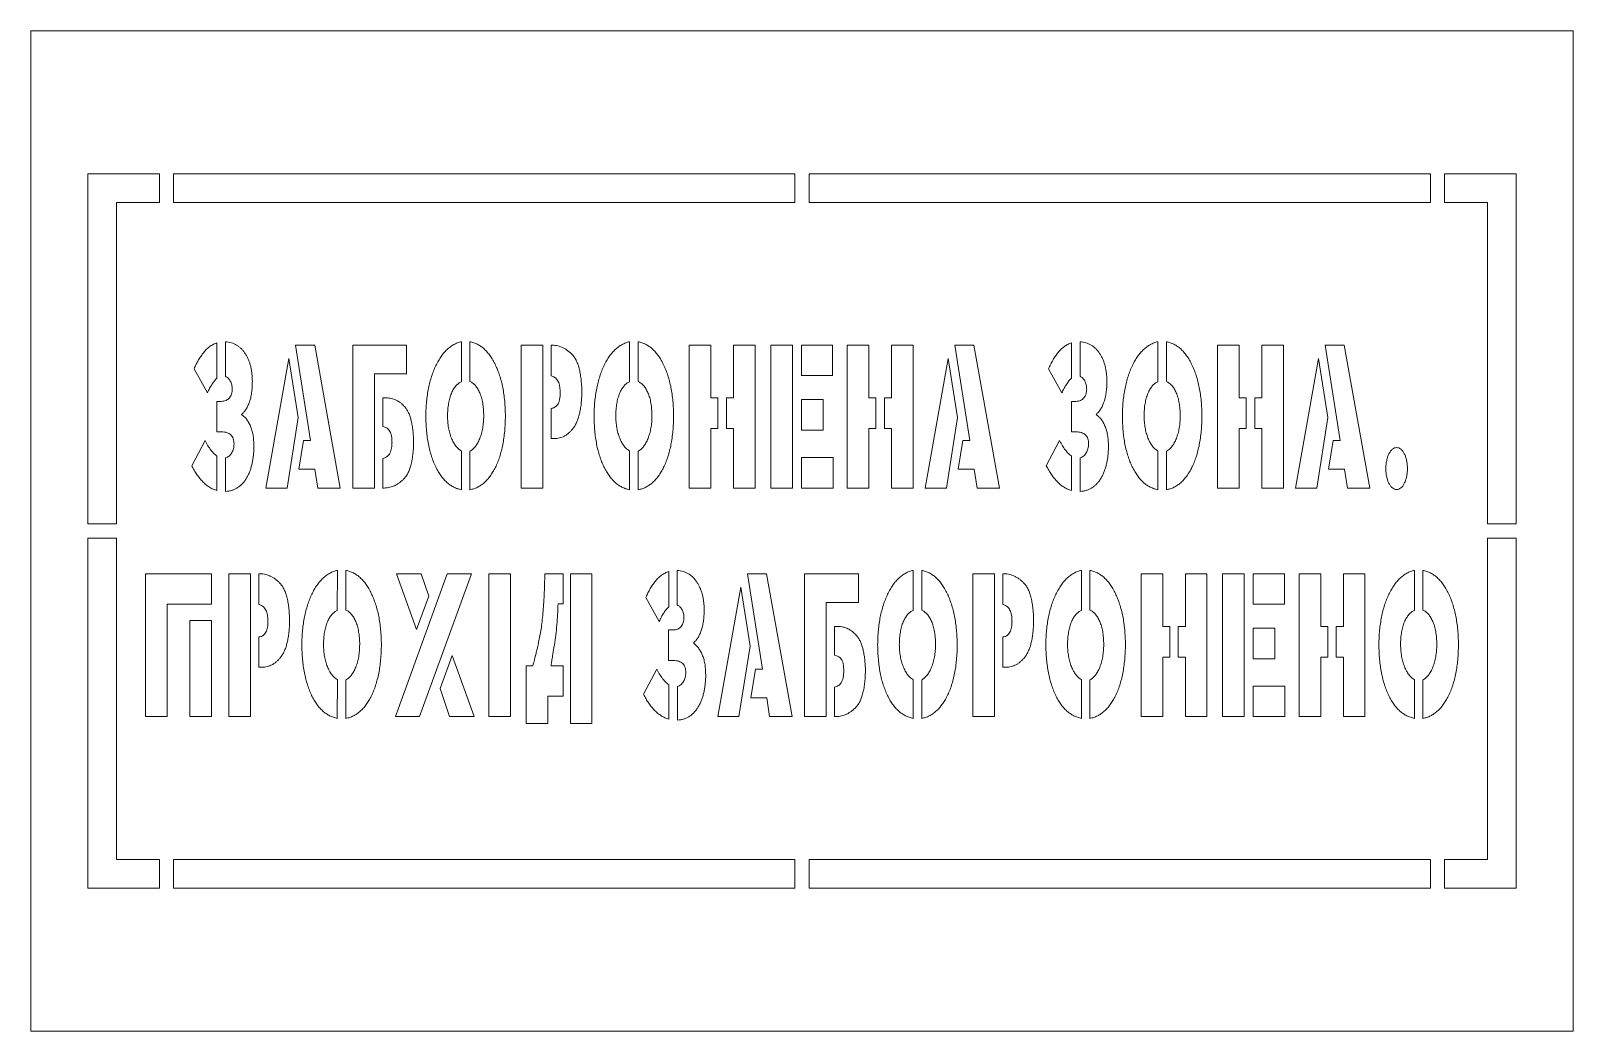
# Model space of a CAD drawing. Header units: millimetres. Extents: x -20 to 520, y -50 to 300.
import ezdxf

# ---------------------------------------------------------------- set-up
doc = ezdxf.new("R2010")
doc.units = ezdxf.units.MM

msp = doc.modelspace()

# ---------------------------------------------------------------- linework, layer by layer
at = {"color": 7, "linetype": 'Continuous', "lineweight": 15}
for p, q in [((-20, -50), (-20, 300)), ((-20, 300), (520, 300)), ((520, -50), (520, 300)), ((0, 250), (0, 127.5)), ((0, 250), (25, 250)), ((25, 250), (25, 240)), ((30, 250), (247.5, 250)), ((30, 250), (30, 240)), ((247.5, 250), (247.5, 240)), ((252.5, 250), (470, 250)), ((252.5, 250), (252.5, 240)), ((470, 250), (470, 240)), ((475, 250), (500, 250)), ((475, 250), (475, 240)), ((500, 250), (500, 127.5)), ((10, 240), (10, 127.5)), ((10, 240), (25, 240)), ((30, 240), (247.5, 240)), ((252.5, 240), (470, 240)), ((475, 240), (490, 240)), ((490, 240), (490, 127.5)), ((45.17, 178.46), (45.17, 190.84)), ((48.15, 191.22), (48.15, 179.12)), ((79.4, 190.04), (72.72, 190.04)), ((72.72, 190.04), (77.96, 156.65)), ((88.33, 140.04), (79.4, 190.04)), ((111.55, 190.04), (92.75, 190.04)), ((92.75, 190.04), (92.75, 140.04)), ((111.55, 179.98), (111.55, 190.04)), ((130.73, 177.23), (130.73, 191.23)), ((133.74, 191.22), (133.74, 177.3)), ((159.21, 190.04), (151.64, 190.04)), ((151.64, 190.04), (151.64, 140.04)), ((159.21, 140.04), (159.21, 190.04)), ((162.14, 190.03), (162.14, 179.25)), ((189.62, 177.23), (189.63, 191.23)), ((192.63, 191.22), (192.63, 177.3)), ((218.11, 190.04), (210.53, 190.04)), ((210.53, 190.04), (210.53, 140.04)), ((218.11, 171.56), (218.11, 190.04)), ((233.6, 190.04), (226.04, 190.04)), ((226.04, 190.04), (226.04, 171.56)), ((233.6, 140.04), (233.6, 190.04)), ((246.66, 190.04), (239.09, 190.04)), ((239.09, 190.04), (239.09, 140.04)), ((246.66, 140.04), (246.66, 190.04)), ((260.71, 190.04), (249.82, 190.04)), ((249.82, 190.04), (249.82, 179.38)), ((260.71, 179.38), (260.71, 190.04)), ((273.43, 190.04), (265.85, 190.04)), ((265.85, 190.04), (265.85, 140.04)), ((273.43, 171.56), (273.43, 190.04)), ((288.92, 190.04), (281.36, 190.04)), ((281.36, 190.04), (281.36, 171.56)), ((288.92, 140.04), (288.92, 190.04)), ((310.22, 190.04), (303.54, 190.04)), ((303.54, 190.04), (308.78, 156.65)), ((319.15, 140.04), (310.22, 190.04)), ((344.36, 178.46), (344.37, 190.84)), ((347.34, 191.22), (347.34, 179.12)), ((374.6, 177.23), (374.61, 191.23)), ((377.61, 191.22), (377.61, 177.3)), ((403.09, 190.04), (395.51, 190.04)), ((395.51, 190.04), (395.51, 140.04)), ((403.09, 171.56), (403.09, 190.04)), ((418.58, 190.04), (411.02, 190.04)), ((411.02, 190.04), (411.02, 171.56)), ((418.58, 140.04), (418.58, 190.04)), ((439.88, 190.04), (433.2, 190.04)), ((433.2, 190.04), (438.43, 156.65)), ((448.81, 140.04), (439.88, 190.04)), ((70.37, 185.33), (62.31, 140.04)), ((73.65, 164.69), (70.37, 185.33)), ((301.19, 185.33), (293.13, 140.04)), ((304.47, 164.69), (301.19, 185.33)), ((430.85, 185.33), (422.79, 140.04)), ((434.13, 164.69), (430.85, 185.33)), ((37.14, 181.75), (41.8, 173.33)), ((100.31, 179.98), (111.55, 179.98)), ((100.31, 140.04), (100.31, 179.98)), ((249.82, 179.38), (260.71, 179.38)), ((336.33, 181.75), (340.99, 173.33)), ((165.34, 173.42), (165.34, 173.43)), ((46.69, 170.36), (45.11, 170.37)), ((45.11, 170.37), (45.11, 159.71)), ((104.34, 171.55), (103.24, 171.55)), ((103.24, 171.55), (103.24, 161.51)), ((162.14, 167.92), (162.14, 157.37)), ((220.56, 171.56), (218.11, 171.56)), ((220.56, 160.9), (220.56, 171.56)), ((226.04, 171.56), (223.56, 171.56)), ((223.56, 171.56), (223.56, 160.9)), ((257.4, 170.96), (249.82, 170.96)), ((249.82, 170.96), (249.82, 160.31)), ((257.4, 160.31), (257.4, 170.96)), ((275.88, 171.56), (273.43, 171.56)), ((275.88, 160.9), (275.88, 171.56)), ((281.36, 171.56), (278.88, 171.56)), ((278.88, 171.56), (278.88, 160.9)), ((345.89, 170.36), (344.31, 170.37)), ((344.31, 170.37), (344.31, 159.71)), ((405.54, 171.56), (403.09, 171.56)), ((405.54, 160.9), (405.54, 171.56)), ((411.02, 171.56), (408.54, 171.56)), ((408.54, 171.56), (408.54, 160.9)), ((69.75, 140.04), (73.65, 164.69)), ((138.57, 165.23), (138.58, 165.24)), ((197.47, 165.23), (197.48, 165.24)), ((300.57, 140.04), (304.47, 164.69)), ((382.44, 165.23), (382.45, 165.24)), ((430.23, 140.04), (434.13, 164.69)), ((41, 156.62), (36.32, 147.86)), ((45.11, 159.71), (46.73, 159.71)), ((75.51, 156.65), (73.86, 146.59)), ((77.96, 156.65), (75.51, 156.65)), ((162.14, 157.37), (163.24, 157.37)), ((218.11, 140.04), (218.11, 160.9)), ((218.11, 160.9), (220.56, 160.9)), ((223.56, 160.9), (226.04, 160.9)), ((226.04, 160.9), (226.04, 140.04)), ((249.82, 160.31), (257.4, 160.31)), ((273.43, 140.04), (273.43, 160.9)), ((273.43, 160.9), (275.88, 160.9)), ((278.88, 160.9), (281.36, 160.9)), ((281.36, 160.9), (281.36, 140.04)), ((306.33, 156.65), (304.68, 146.59)), ((308.78, 156.65), (306.33, 156.65)), ((340.2, 156.62), (335.51, 147.86)), ((344.31, 159.71), (345.93, 159.71)), ((403.09, 140.04), (403.09, 160.9)), ((403.09, 160.9), (405.54, 160.9)), ((408.54, 160.9), (411.02, 160.9)), ((411.02, 160.9), (411.02, 140.04)), ((435.99, 156.65), (434.33, 146.59)), ((438.43, 156.65), (435.99, 156.65)), ((45.17, 139.16), (45.17, 151.21)), ((106.44, 156.11), (106.45, 156.12)), ((130.73, 139.43), (130.73, 153.05)), ((133.74, 152.92), (133.74, 139.44)), ((189.62, 139.43), (189.63, 153.05)), ((192.63, 152.92), (192.63, 139.44)), ((344.36, 139.16), (344.37, 151.21)), ((374.6, 139.43), (374.61, 153.05)), ((377.61, 152.92), (377.61, 139.44)), ((48.2, 150.56), (48.21, 138.84)), ((73.86, 146.59), (79.47, 146.59)), ((79.47, 146.59), (80.47, 140.04)), ((103.24, 150.41), (103.24, 140.04)), ((260.91, 150.69), (249.82, 150.69)), ((249.82, 150.69), (249.82, 140.04)), ((260.91, 140.04), (260.91, 150.69)), ((304.68, 146.59), (310.29, 146.59)), ((310.29, 146.59), (311.29, 140.04)), ((347.4, 150.56), (347.4, 138.84)), ((434.33, 146.59), (439.95, 146.59)), ((439.95, 146.59), (440.95, 140.04)), ((62.31, 140.04), (69.75, 140.04)), ((80.47, 140.04), (88.33, 140.04)), ((92.75, 140.04), (100.31, 140.04)), ((151.64, 140.04), (159.21, 140.04)), ((210.53, 140.04), (218.11, 140.04)), ((226.04, 140.04), (233.6, 140.04)), ((239.09, 140.04), (246.66, 140.04)), ((249.82, 140.04), (260.91, 140.04)), ((265.85, 140.04), (273.43, 140.04)), ((281.36, 140.04), (288.92, 140.04)), ((293.13, 140.04), (300.57, 140.04)), ((311.29, 140.04), (319.15, 140.04)), ((395.51, 140.04), (403.09, 140.04)), ((411.02, 140.04), (418.58, 140.04)), ((422.79, 140.04), (430.23, 140.04)), ((440.95, 140.04), (448.81, 140.04)), ((458.21, 139.5), (458.21, 139.5)), ((0, 127.5), (10, 127.5)), ((500, 127.5), (490, 127.5)), ((0, 122.5), (10, 122.5)), ((0, 122.5), (0, 0)), ((10, 122.5), (10, 10)), ((490, 122.5), (490, 10)), ((500, 122.5), (490, 122.5)), ((500, 122.5), (500, 0)), ((20.17, 110.04), (20.17, 60.04)), ((43.26, 110.04), (20.17, 110.04)), ((43.26, 99.38), (43.26, 110.04)), ((56.88, 110.04), (49.32, 110.04)), ((49.32, 110.04), (49.32, 60.04)), ((56.88, 60.04), (56.88, 110.04)), ((59.82, 110.03), (59.82, 99.25)), ((87.3, 97.23), (87.31, 111.23)), ((90.31, 111.22), (90.31, 97.3)), ((125.71, 110.04), (107.65, 60.04)), ((116.65, 110.04), (108.03, 110.04)), ((108.03, 110.04), (115.06, 90.53)), ((116.13, 60.04), (134.23, 110.04)), ((119.3, 102.16), (116.65, 110.04)), ((134.23, 110.04), (125.71, 110.04)), ((147.94, 110.04), (140.32, 110.04)), ((140.32, 110.04), (140.32, 60.04)), ((147.94, 60.04), (147.94, 110.04)), ((166.33, 110.04), (159.96, 110.04)), ((166.33, 99.52), (166.33, 110.04)), ((176.46, 110.04), (168.9, 110.04)), ((168.9, 110.04), (168.9, 57.65)), ((176.46, 57.65), (176.46, 110.04)), ((203.35, 98.46), (203.36, 110.84)), ((206.33, 111.22), (206.33, 99.12)), ((237.59, 110.04), (230.9, 110.04)), ((230.9, 110.04), (236.14, 76.65)), ((246.51, 60.04), (237.59, 110.04)), ((269.73, 110.04), (250.93, 110.04)), ((250.93, 110.04), (250.93, 60.04)), ((269.73, 99.98), (269.73, 110.04)), ((288.91, 97.23), (288.92, 111.23)), ((291.92, 111.22), (291.92, 97.3)), ((317.39, 110.04), (309.82, 110.04)), ((309.82, 110.04), (309.82, 60.04)), ((317.39, 60.04), (317.39, 110.04)), ((320.32, 110.03), (320.32, 99.25)), ((347.81, 97.23), (347.81, 111.23)), ((350.81, 111.22), (350.81, 97.3)), ((376.29, 110.04), (368.71, 110.04)), ((368.71, 110.04), (368.71, 60.04)), ((376.29, 91.56), (376.29, 110.04)), ((391.78, 110.04), (384.22, 110.04)), ((384.22, 110.04), (384.22, 91.56)), ((391.78, 60.04), (391.78, 110.04)), ((404.84, 110.04), (397.28, 110.04)), ((397.28, 110.04), (397.28, 60.04)), ((404.84, 60.04), (404.84, 110.04)), ((418.89, 110.04), (408, 110.04)), ((408, 110.04), (408, 99.38)), ((418.89, 99.38), (418.89, 110.04)), ((431.62, 110.04), (424.03, 110.04)), ((424.03, 110.04), (424.03, 60.04)), ((431.62, 91.56), (431.62, 110.04)), ((447.11, 110.04), (439.54, 110.04)), ((439.54, 110.04), (439.54, 91.56)), ((447.11, 60.04), (447.11, 110.04)), ((464.41, 97.23), (464.42, 111.23)), ((467.42, 111.22), (467.42, 97.3)), ((228.56, 105.33), (220.49, 60.04)), ((231.83, 84.69), (228.56, 105.33)), ((27.73, 60.04), (27.73, 99.38)), ((27.73, 99.38), (43.26, 99.38)), ((115.06, 90.53), (119.3, 102.16)), ((164.6, 99.52), (166.33, 99.52)), ((195.32, 101.75), (199.98, 93.33)), ((258.49, 99.98), (269.73, 99.98)), ((258.49, 60.04), (258.49, 99.98)), ((408, 99.38), (418.89, 99.38)), ((35.64, 93.7), (35.64, 60.04)), ((43.26, 93.7), (35.64, 93.7)), ((43.26, 60.04), (43.26, 93.7)), ((63.01, 93.42), (63.02, 93.43)), ((323.52, 93.42), (323.53, 93.43)), ((59.82, 87.92), (59.82, 77.37)), ((204.88, 90.36), (203.3, 90.37)), ((203.3, 90.37), (203.3, 79.71)), ((262.52, 91.55), (261.43, 91.55)), ((261.43, 91.55), (261.43, 81.51)), ((320.32, 87.92), (320.32, 77.37)), ((378.74, 91.56), (376.29, 91.56)), ((378.74, 80.9), (378.74, 91.56)), ((384.22, 91.56), (381.74, 91.56)), ((381.74, 91.56), (381.74, 80.9)), ((415.58, 90.96), (408, 90.96)), ((408, 90.96), (408, 80.31)), ((415.58, 80.31), (415.58, 90.96)), ((434.06, 91.56), (431.62, 91.56)), ((434.06, 80.9), (434.06, 91.56)), ((439.54, 91.56), (437.06, 91.56)), ((437.06, 91.56), (437.06, 80.9)), ((95.14, 85.23), (95.15, 85.24)), ((127.47, 81.42), (123.3, 69.92)), ((135.16, 60.04), (127.47, 81.42)), ((227.94, 60.04), (231.83, 84.69)), ((296.75, 85.23), (296.76, 85.24)), ((355.65, 85.23), (355.66, 85.24)), ((472.25, 85.23), (472.26, 85.24)), ((59.82, 77.37), (60.92, 77.37)), ((155.65, 77.85), (153.4, 77.85)), ((153.4, 77.85), (153.4, 57.65)), ((166.33, 77.85), (162.12, 77.85)), ((166.33, 67.19), (166.33, 77.85)), ((199.18, 76.62), (194.5, 67.86)), ((203.3, 79.71), (204.92, 79.71)), ((233.69, 76.65), (232.04, 66.59)), ((236.14, 76.65), (233.69, 76.65)), ((264.62, 76.11), (264.63, 76.12)), ((320.32, 77.37), (321.42, 77.37)), ((376.29, 60.04), (376.29, 80.9)), ((376.29, 80.9), (378.74, 80.9)), ((381.74, 80.9), (384.22, 80.9)), ((384.22, 80.9), (384.22, 60.04)), ((408, 80.31), (415.58, 80.31)), ((431.62, 60.04), (431.62, 80.9)), ((431.62, 80.9), (434.06, 80.9)), ((437.06, 80.9), (439.54, 80.9)), ((439.54, 80.9), (439.54, 60.04)), ((87.3, 59.43), (87.31, 73.05)), ((90.31, 72.92), (90.31, 59.44)), ((203.35, 59.16), (203.36, 71.21)), ((206.38, 70.56), (206.39, 58.84)), ((261.43, 70.41), (261.43, 60.04)), ((288.91, 59.43), (288.92, 73.05)), ((291.92, 72.92), (291.92, 59.44)), ((347.81, 59.43), (347.81, 73.05)), ((350.81, 72.92), (350.81, 59.44)), ((419.1, 70.69), (408, 70.69)), ((408, 70.69), (408, 60.04)), ((419.1, 60.04), (419.1, 70.69)), ((464.41, 59.43), (464.42, 73.05)), ((467.42, 72.92), (467.42, 59.44)), ((123.3, 69.92), (126.58, 60.04)), ((160.96, 57.65), (160.96, 67.19)), ((160.96, 67.19), (166.33, 67.19)), ((232.04, 66.59), (237.66, 66.59)), ((237.66, 66.59), (238.66, 60.04)), ((20.17, 60.04), (27.73, 60.04)), ((35.64, 60.04), (43.26, 60.04)), ((49.32, 60.04), (56.88, 60.04)), ((107.65, 60.04), (116.13, 60.04)), ((126.58, 60.04), (135.16, 60.04)), ((140.32, 60.04), (147.94, 60.04)), ((220.49, 60.04), (227.94, 60.04)), ((238.66, 60.04), (246.51, 60.04)), ((250.93, 60.04), (258.49, 60.04)), ((309.82, 60.04), (317.39, 60.04)), ((368.71, 60.04), (376.29, 60.04)), ((384.22, 60.04), (391.78, 60.04)), ((397.28, 60.04), (404.84, 60.04)), ((408, 60.04), (419.1, 60.04)), ((424.03, 60.04), (431.62, 60.04)), ((439.54, 60.04), (447.11, 60.04)), ((153.4, 57.65), (160.96, 57.65)), ((168.9, 57.65), (176.46, 57.65)), ((10, 10), (25, 10)), ((25, 0), (25, 10)), ((30, 10), (247.5, 10)), ((30, 0), (30, 10)), ((247.5, 0), (247.5, 10)), ((252.5, 10), (470, 10)), ((252.5, 0), (252.5, 10)), ((470, 0), (470, 10)), ((475, 10), (490, 10)), ((475, 0), (475, 10)), ((0, 0), (25, 0)), ((30, 0), (247.5, 0)), ((252.5, 0), (470, 0)), ((475, 0), (500, 0)), ((-20, -50), (520, -50))]:
    msp.add_line(p, q, dxfattribs=at)
for points, knots in [([(45.17, 190.84), (44.73, 190.67), (43.84, 190.33), (42.62, 189.57), (41.49, 188.63), (40.49, 187.49), (39.56, 186.22), (38.69, 184.83), (37.86, 183.34), (37.38, 182.29), (37.14, 181.75)], [0, 0, 0, 0, 0.113747, 0.227146, 0.343589, 0.464989, 0.590827, 0.722155, 0.858276, 1, 1, 1, 1]), ([(57.55, 177.41), (57.55, 177.9), (57.53, 178.86), (57.39, 180.26), (57.19, 181.58), (56.91, 182.84), (56.56, 184.03), (56.12, 185.14), (55.61, 186.18), (55.02, 187.15), (54.38, 188.03), (53.67, 188.82), (52.88, 189.48), (52.05, 190.05), (51.16, 190.51), (50.21, 190.86), (49.2, 191.11), (48.5, 191.18), (48.15, 191.22)], [0, 0, 0, 0, 0.079642, 0.155543, 0.227938, 0.297612, 0.363916, 0.428846, 0.491258, 0.552518, 0.61197, 0.668669, 0.723697, 0.778058, 0.831912, 0.886104, 0.94207, 1, 1, 1, 1]), ([(130.73, 191.23), (130.28, 191.1), (129.37, 190.85), (128.07, 190.25), (126.84, 189.47), (125.68, 188.52), (124.6, 187.37), (123.59, 186.04), (122.64, 184.53), (121.76, 182.86), (120.98, 181.03), (120.27, 179.1), (119.69, 177.05), (119.19, 174.9), (118.82, 172.63), (118.54, 170.26), (118.35, 167.78), (118.32, 166.09), (118.3, 165.23)], [0, 0, 0, 0, 0.046186, 0.092075, 0.138569, 0.187139, 0.238062, 0.292213, 0.349866, 0.411433, 0.476058, 0.542943, 0.611876, 0.683568, 0.758114, 0.835482, 0.916173, 1, 1, 1, 1]), ([(146.16, 165.23), (146.14, 166.12), (146.1, 167.86), (145.92, 170.41), (145.63, 172.83), (145.26, 175.14), (144.76, 177.33), (144.17, 179.39), (143.47, 181.33), (142.68, 183.14), (141.8, 184.8), (140.85, 186.28), (139.84, 187.58), (138.75, 188.69), (137.6, 189.62), (136.37, 190.35), (135.09, 190.91), (134.19, 191.12), (133.74, 191.22)], [0, 0, 0, 0, 0.086297, 0.16883, 0.248098, 0.32361, 0.39597, 0.46536, 0.532044, 0.596319, 0.657169, 0.713887, 0.76716, 0.817064, 0.864494, 0.910216, 0.955084, 1, 1, 1, 1]), ([(172.93, 173.68), (172.9, 174.47), (172.85, 175.99), (172.65, 178.15), (172.37, 180.12), (171.99, 181.88), (171.5, 183.43), (170.92, 184.78), (170.25, 185.93), (169.45, 186.86), (168.6, 187.63), (167.74, 188.3), (166.86, 188.85), (165.96, 189.32), (165.03, 189.65), (164.09, 189.9), (163.12, 190.03), (162.47, 190.03), (162.14, 190.03)], [0, 0, 0, 0, 0.107175, 0.205796, 0.295282, 0.376488, 0.449947, 0.515651, 0.575585, 0.630317, 0.681928, 0.730917, 0.777702, 0.823514, 0.867526, 0.911491, 0.955729, 1, 1, 1, 1]), ([(189.63, 191.23), (189.17, 191.1), (188.26, 190.85), (186.97, 190.25), (185.74, 189.47), (184.58, 188.52), (183.5, 187.37), (182.48, 186.04), (181.54, 184.53), (180.65, 182.86), (179.87, 181.03), (179.17, 179.1), (178.59, 177.05), (178.09, 174.9), (177.72, 172.63), (177.44, 170.26), (177.25, 167.78), (177.21, 166.09), (177.2, 165.23)], [0, 0, 0, 0, 0.0461864, 0.0920753, 0.1385693, 0.1871386, 0.2380624, 0.2922127, 0.3498659, 0.4114334, 0.476058, 0.5429427, 0.6118761, 0.6835684, 0.758114, 0.8354823, 0.9161735, 1, 1, 1, 1]), ([(205.06, 165.23), (205.04, 166.12), (204.99, 167.86), (204.82, 170.41), (204.53, 172.83), (204.16, 175.14), (203.66, 177.33), (203.07, 179.39), (202.37, 181.33), (201.57, 183.14), (200.7, 184.8), (199.74, 186.28), (198.73, 187.58), (197.65, 188.69), (196.49, 189.62), (195.27, 190.35), (193.99, 190.91), (193.08, 191.12), (192.63, 191.22)], [0, 0, 0, 0, 0.086297, 0.16883, 0.248098, 0.32361, 0.39597, 0.46536, 0.532044, 0.596319, 0.657169, 0.713887, 0.76716, 0.817064, 0.864494, 0.910216, 0.955084, 1, 1, 1, 1]), ([(344.37, 190.84), (343.93, 190.67), (343.04, 190.33), (341.82, 189.57), (340.69, 188.63), (339.68, 187.49), (338.75, 186.22), (337.88, 184.83), (337.05, 183.34), (336.58, 182.29), (336.33, 181.75)], [0, 0, 0, 0, 0.113747, 0.227146, 0.343589, 0.464989, 0.590827, 0.722155, 0.858276, 1, 1, 1, 1]), ([(356.75, 177.41), (356.74, 177.9), (356.72, 178.86), (356.59, 180.26), (356.38, 181.58), (356.11, 182.84), (355.75, 184.03), (355.32, 185.14), (354.8, 186.18), (354.22, 187.15), (353.57, 188.03), (352.86, 188.82), (352.08, 189.48), (351.25, 190.05), (350.36, 190.51), (349.4, 190.86), (348.4, 191.11), (347.7, 191.18), (347.34, 191.22)], [0, 0, 0, 0, 0.079642, 0.155543, 0.227938, 0.297612, 0.363916, 0.428846, 0.491258, 0.552518, 0.61197, 0.668669, 0.723697, 0.778058, 0.831912, 0.886104, 0.94207, 1, 1, 1, 1]), ([(374.61, 191.23), (374.15, 191.1), (373.24, 190.85), (371.94, 190.25), (370.72, 189.47), (369.56, 188.52), (368.48, 187.37), (367.46, 186.04), (366.51, 184.53), (365.63, 182.86), (364.85, 181.03), (364.15, 179.1), (363.57, 177.05), (363.07, 174.9), (362.69, 172.63), (362.42, 170.26), (362.22, 167.78), (362.19, 166.09), (362.18, 165.23)], [0, 0, 0, 0, 0.0461864, 0.0920753, 0.1385693, 0.1871386, 0.2380624, 0.2922127, 0.3498659, 0.4114334, 0.476058, 0.5429427, 0.6118761, 0.6835684, 0.758114, 0.8354823, 0.9161735, 1, 1, 1, 1]), ([(390.04, 165.23), (390.01, 166.12), (389.97, 167.86), (389.8, 170.41), (389.51, 172.83), (389.13, 175.14), (388.64, 177.33), (388.04, 179.39), (387.35, 181.33), (386.55, 183.14), (385.67, 184.8), (384.72, 186.28), (383.71, 187.58), (382.62, 188.69), (381.47, 189.62), (380.25, 190.35), (378.96, 190.91), (378.06, 191.12), (377.61, 191.22)], [0, 0, 0, 0, 0.0862973, 0.1688304, 0.2480985, 0.3236104, 0.3959698, 0.4653597, 0.5320437, 0.596319, 0.6571691, 0.7138872, 0.7671602, 0.8170639, 0.8644941, 0.9102165, 0.9550844, 1, 1, 1, 1]), ([(41.8, 173.33), (42.05, 173.86), (42.54, 174.89), (43.37, 176.27), (44.21, 177.48), (44.86, 178.14), (45.17, 178.46)], [0, 0, 0, 0, 0.287974, 0.549838, 0.786452, 1, 1, 1, 1]), ([(48.15, 179.12), (48.32, 179.03), (48.65, 178.85), (49.1, 178.46), (49.51, 178), (49.85, 177.44), (50.13, 176.82), (50.33, 176.13), (50.45, 175.4), (50.47, 174.9), (50.48, 174.64)], [0, 0, 0, 0, 0.1071563, 0.2165324, 0.3306524, 0.4540487, 0.5825541, 0.7160192, 0.8544433, 1, 1, 1, 1]), ([(162.14, 179.25), (162.36, 179.2), (162.81, 179.09), (163.42, 178.77), (163.97, 178.3), (164.45, 177.69), (164.85, 176.9), (165.13, 175.92), (165.3, 174.74), (165.32, 173.88), (165.34, 173.42)], [0, 0, 0, 0, 0.094293, 0.186667, 0.28407, 0.389053, 0.507242, 0.646459, 0.809926, 1, 1, 1, 1]), ([(340.99, 173.33), (341.25, 173.86), (341.73, 174.89), (342.57, 176.27), (343.41, 177.48), (344.05, 178.14), (344.36, 178.46)], [0, 0, 0, 0, 0.287974, 0.549838, 0.786452, 1, 1, 1, 1]), ([(347.34, 179.12), (347.51, 179.03), (347.85, 178.85), (348.3, 178.46), (348.71, 178), (349.04, 177.44), (349.32, 176.82), (349.53, 176.13), (349.65, 175.4), (349.67, 174.9), (349.68, 174.64)], [0, 0, 0, 0, 0.107156, 0.216532, 0.330652, 0.454049, 0.582554, 0.716019, 0.854443, 1, 1, 1, 1]), ([(50.48, 174.64), (50.48, 174.34), (50.46, 173.77), (50.27, 172.96), (49.97, 172.22), (49.55, 171.57), (49, 171.04), (48.33, 170.66), (47.55, 170.41), (46.99, 170.37), (46.69, 170.36)], [0, 0, 0, 0, 0.137553, 0.266551, 0.387046, 0.506085, 0.622588, 0.739092, 0.863399, 1, 1, 1, 1]), ([(53.78, 165.76), (54.07, 166.04), (54.65, 166.61), (55.4, 167.63), (56.02, 168.82), (56.58, 170.16), (57.02, 171.69), (57.33, 173.42), (57.51, 175.34), (57.54, 176.7), (57.55, 177.41)], [0, 0, 0, 0, 0.094665, 0.194062, 0.299949, 0.414352, 0.539099, 0.67748, 0.831279, 1, 1, 1, 1]), ([(125.89, 165.23), (125.91, 166), (125.95, 167.48), (126.22, 169.58), (126.62, 171.46), (127.11, 172.89), (127.58, 173.9), (127.94, 174.58), (128.35, 175.18), (128.76, 175.74), (129.22, 176.21), (129.69, 176.62), (130.18, 176.97), (130.55, 177.15), (130.73, 177.23)], [0, 0, 0, 0, 0.1703976, 0.3253505, 0.4674047, 0.5967857, 0.6572874, 0.7134936, 0.7669897, 0.8179232, 0.865499, 0.9117339, 0.9561018, 1, 1, 1, 1]), ([(133.74, 177.3), (133.91, 177.22), (134.26, 177.05), (134.75, 176.73), (135.21, 176.34), (135.65, 175.88), (136.07, 175.34), (136.47, 174.74), (136.84, 174.07), (137.19, 173.33), (137.5, 172.53), (137.78, 171.67), (138.01, 170.74), (138.21, 169.75), (138.37, 168.71), (138.47, 167.6), (138.55, 166.44), (138.56, 165.64), (138.57, 165.23)], [0, 0, 0, 0, 0.0418443, 0.0842385, 0.1287961, 0.1751262, 0.2246807, 0.2772932, 0.3334957, 0.3930215, 0.4561241, 0.5228035, 0.5931395, 0.6662061, 0.7435056, 0.8251182, 0.9105875, 1, 1, 1, 1]), ([(165.34, 173.43), (165.33, 172.96), (165.3, 172.09), (165.13, 170.91), (164.86, 169.95), (164.45, 169.21), (163.94, 168.68), (163.41, 168.27), (162.79, 168), (162.36, 167.95), (162.14, 167.92)], [0, 0, 0, 0, 0.198716, 0.366621, 0.505834, 0.620896, 0.721593, 0.814888, 0.906417, 1, 1, 1, 1]), ([(163.24, 157.37), (163.55, 157.37), (164.17, 157.37), (165.08, 157.53), (165.96, 157.8), (166.82, 158.2), (167.64, 158.72), (168.43, 159.35), (169.19, 160.11), (169.93, 160.98), (170.61, 162.01), (171.21, 163.19), (171.7, 164.54), (172.12, 166.05), (172.45, 167.73), (172.7, 169.57), (172.86, 171.57), (172.91, 172.96), (172.93, 173.68)], [0, 0, 0, 0, 0.043951, 0.087276, 0.130628, 0.174797, 0.22053, 0.268501, 0.318673, 0.372785, 0.430355, 0.492635, 0.560411, 0.634507, 0.714971, 0.8026, 0.897681, 1, 1, 1, 1]), ([(184.79, 165.23), (184.81, 166), (184.85, 167.48), (185.11, 169.58), (185.52, 171.46), (186.01, 172.89), (186.48, 173.9), (186.84, 174.58), (187.25, 175.18), (187.66, 175.74), (188.11, 176.21), (188.59, 176.62), (189.08, 176.97), (189.44, 177.15), (189.62, 177.23)], [0, 0, 0, 0, 0.1703976, 0.3253505, 0.4674047, 0.5967857, 0.6572874, 0.7134936, 0.7669897, 0.8179232, 0.865499, 0.9117339, 0.9561018, 1, 1, 1, 1]), ([(192.63, 177.3), (192.81, 177.22), (193.15, 177.05), (193.64, 176.73), (194.11, 176.34), (194.55, 175.88), (194.97, 175.34), (195.37, 174.74), (195.74, 174.07), (196.08, 173.33), (196.4, 172.53), (196.68, 171.67), (196.91, 170.74), (197.1, 169.75), (197.26, 168.71), (197.37, 167.6), (197.45, 166.44), (197.46, 165.64), (197.47, 165.23)], [0, 0, 0, 0, 0.041844, 0.084239, 0.128796, 0.175126, 0.224681, 0.277293, 0.333496, 0.393022, 0.456124, 0.522804, 0.593139, 0.666206, 0.743506, 0.825118, 0.910588, 1, 1, 1, 1]), ([(349.68, 174.64), (349.67, 174.34), (349.66, 173.77), (349.46, 172.96), (349.16, 172.22), (348.75, 171.57), (348.2, 171.04), (347.52, 170.66), (346.74, 170.41), (346.18, 170.37), (345.89, 170.36)], [0, 0, 0, 0, 0.137553, 0.266551, 0.387046, 0.506085, 0.622588, 0.739092, 0.863399, 1, 1, 1, 1]), ([(352.98, 165.76), (353.26, 166.04), (353.84, 166.61), (354.59, 167.63), (355.22, 168.82), (355.78, 170.16), (356.21, 171.69), (356.52, 173.42), (356.7, 175.34), (356.73, 176.7), (356.75, 177.41)], [0, 0, 0, 0, 0.094665, 0.194062, 0.299949, 0.414352, 0.539099, 0.67748, 0.831279, 1, 1, 1, 1]), ([(369.77, 165.23), (369.79, 166), (369.83, 167.48), (370.09, 169.58), (370.5, 171.46), (370.99, 172.89), (371.46, 173.9), (371.82, 174.58), (372.23, 175.18), (372.63, 175.74), (373.09, 176.21), (373.56, 176.62), (374.06, 176.97), (374.42, 177.15), (374.6, 177.23)], [0, 0, 0, 0, 0.1703976, 0.3253505, 0.4674047, 0.5967857, 0.6572874, 0.7134936, 0.7669897, 0.8179232, 0.865499, 0.9117339, 0.9561018, 1, 1, 1, 1]), ([(377.61, 177.3), (377.78, 177.22), (378.13, 177.05), (378.62, 176.73), (379.09, 176.34), (379.53, 175.88), (379.94, 175.34), (380.35, 174.74), (380.72, 174.07), (381.06, 173.33), (381.38, 172.53), (381.66, 171.67), (381.89, 170.74), (382.08, 169.75), (382.24, 168.71), (382.35, 167.6), (382.43, 166.44), (382.44, 165.64), (382.44, 165.23)], [0, 0, 0, 0, 0.041844, 0.084239, 0.128796, 0.175126, 0.224681, 0.277293, 0.333496, 0.393022, 0.456124, 0.522804, 0.593139, 0.666206, 0.743506, 0.825118, 0.910588, 1, 1, 1, 1]), ([(114.03, 156.05), (114.01, 156.76), (113.97, 158.13), (113.8, 160.09), (113.55, 161.88), (113.22, 163.5), (112.81, 164.96), (112.31, 166.24), (111.71, 167.36), (111.04, 168.31), (110.29, 169.09), (109.54, 169.8), (108.74, 170.36), (107.92, 170.84), (107.06, 171.18), (106.18, 171.43), (105.27, 171.55), (104.65, 171.55), (104.34, 171.55)], [0, 0, 0, 0, 0.1039933, 0.1996342, 0.2876151, 0.3682431, 0.4414814, 0.5083027, 0.5696153, 0.6255302, 0.678187, 0.7279714, 0.7754462, 0.8213733, 0.865949, 0.9102049, 0.954614, 1, 1, 1, 1]), ([(58.1, 154.68), (58.08, 155.37), (58.04, 156.69), (57.83, 158.57), (57.45, 160.23), (56.94, 161.7), (56.3, 162.96), (55.57, 164.08), (54.74, 165.02), (54.1, 165.52), (53.78, 165.76)], [0, 0, 0, 0, 0.168335, 0.320239, 0.457984, 0.582012, 0.696002, 0.80267, 0.90306, 1, 1, 1, 1]), ([(118.3, 165.23), (118.32, 164.35), (118.35, 162.62), (118.53, 160.09), (118.79, 157.68), (119.18, 155.4), (119.66, 153.23), (120.25, 151.2), (120.92, 149.27), (121.71, 147.49), (122.58, 145.85), (123.52, 144.39), (124.54, 143.1), (125.63, 142), (126.8, 141.07), (128.03, 140.33), (129.35, 139.77), (130.27, 139.54), (130.73, 139.43)], [0, 0, 0, 0, 0.086074, 0.16868, 0.247336, 0.322593, 0.394623, 0.463371, 0.529583, 0.593196, 0.653646, 0.709948, 0.762987, 0.813331, 0.861213, 0.907819, 0.953846, 1, 1, 1, 1]), ([(130.73, 153.05), (130.55, 153.15), (130.19, 153.35), (129.7, 153.76), (129.22, 154.22), (128.78, 154.75), (128.35, 155.34), (127.97, 156.02), (127.59, 156.75), (127.13, 157.83), (126.63, 159.29), (126.22, 161.16), (125.96, 163.15), (125.91, 164.53), (125.89, 165.23)], [0, 0, 0, 0, 0.04526, 0.091407, 0.140145, 0.190035, 0.243819, 0.300701, 0.360519, 0.424407, 0.558417, 0.69831, 0.844913, 1, 1, 1, 1]), ([(138.58, 165.24), (138.55, 164.51), (138.5, 163.1), (138.24, 161.06), (137.82, 159.15), (137.33, 157.68), (136.86, 156.59), (136.49, 155.85), (136.09, 155.19), (135.67, 154.59), (135.23, 154.06), (134.75, 153.62), (134.26, 153.23), (133.91, 153.02), (133.74, 152.92)], [0, 0, 0, 0, 0.158076, 0.307327, 0.448037, 0.582072, 0.645362, 0.705222, 0.761335, 0.814224, 0.863646, 0.910991, 0.956289, 1, 1, 1, 1]), ([(133.74, 139.44), (134.19, 139.54), (135.1, 139.73), (136.39, 140.28), (137.62, 141), (138.77, 141.9), (139.86, 142.98), (140.88, 144.25), (141.82, 145.7), (142.71, 147.32), (143.49, 149.1), (144.19, 151.02), (144.77, 153.07), (145.27, 155.25), (145.65, 157.56), (145.92, 160), (146.11, 162.57), (146.14, 164.33), (146.16, 165.23)], [0, 0, 0, 0, 0.045199, 0.090393, 0.135974, 0.183441, 0.232883, 0.285403, 0.341568, 0.401575, 0.464855, 0.531213, 0.600191, 0.672814, 0.748602, 0.828425, 0.912186, 1, 1, 1, 1]), ([(177.2, 165.23), (177.22, 164.35), (177.25, 162.62), (177.43, 160.09), (177.69, 157.68), (178.08, 155.4), (178.55, 153.23), (179.15, 151.2), (179.82, 149.27), (180.61, 147.49), (181.48, 145.85), (182.42, 144.39), (183.44, 143.1), (184.53, 142), (185.69, 141.07), (186.93, 140.33), (188.24, 139.77), (189.16, 139.54), (189.62, 139.43)], [0, 0, 0, 0, 0.086074, 0.16868, 0.247336, 0.322593, 0.394623, 0.463371, 0.529583, 0.593196, 0.653646, 0.709948, 0.762987, 0.813331, 0.861213, 0.907819, 0.953846, 1, 1, 1, 1]), ([(189.63, 153.05), (189.45, 153.15), (189.09, 153.35), (188.59, 153.76), (188.12, 154.22), (187.68, 154.75), (187.25, 155.34), (186.87, 156.02), (186.49, 156.75), (186.03, 157.83), (185.53, 159.29), (185.12, 161.16), (184.85, 163.15), (184.81, 164.53), (184.79, 165.23)], [0, 0, 0, 0, 0.04526, 0.091407, 0.140145, 0.190035, 0.243819, 0.300701, 0.360519, 0.424407, 0.558417, 0.69831, 0.844913, 1, 1, 1, 1]), ([(197.48, 165.24), (197.45, 164.51), (197.4, 163.1), (197.14, 161.06), (196.71, 159.15), (196.22, 157.68), (195.76, 156.59), (195.39, 155.85), (194.98, 155.19), (194.57, 154.59), (194.13, 154.06), (193.65, 153.62), (193.16, 153.23), (192.81, 153.02), (192.63, 152.92)], [0, 0, 0, 0, 0.158076, 0.307327, 0.448037, 0.582072, 0.645362, 0.705222, 0.761335, 0.814224, 0.863646, 0.910991, 0.956289, 1, 1, 1, 1]), ([(192.63, 139.44), (193.09, 139.54), (194, 139.73), (195.29, 140.28), (196.51, 141), (197.67, 141.9), (198.76, 142.98), (199.77, 144.25), (200.72, 145.7), (201.6, 147.32), (202.39, 149.1), (203.09, 151.02), (203.67, 153.07), (204.16, 155.25), (204.54, 157.56), (204.82, 160), (205.01, 162.57), (205.04, 164.33), (205.06, 165.23)], [0, 0, 0, 0, 0.045199, 0.090393, 0.135974, 0.183441, 0.232883, 0.285403, 0.341568, 0.401575, 0.464855, 0.531213, 0.600191, 0.672814, 0.748602, 0.828425, 0.912186, 1, 1, 1, 1]), ([(357.3, 154.68), (357.28, 155.37), (357.24, 156.69), (357.02, 158.57), (356.64, 160.23), (356.13, 161.7), (355.49, 162.96), (354.77, 164.08), (353.93, 165.02), (353.29, 165.52), (352.98, 165.76)], [0, 0, 0, 0, 0.168335, 0.320239, 0.457984, 0.582012, 0.696002, 0.80267, 0.90306, 1, 1, 1, 1]), ([(362.18, 165.23), (362.19, 164.35), (362.23, 162.62), (362.41, 160.09), (362.67, 157.68), (363.05, 155.4), (363.53, 153.23), (364.13, 151.2), (364.79, 149.27), (365.59, 147.49), (366.45, 145.85), (367.4, 144.39), (368.41, 143.1), (369.5, 142), (370.67, 141.07), (371.91, 140.33), (373.22, 139.77), (374.14, 139.54), (374.6, 139.43)], [0, 0, 0, 0, 0.086074, 0.16868, 0.247336, 0.322593, 0.394623, 0.463371, 0.529583, 0.593196, 0.653646, 0.709948, 0.762987, 0.813331, 0.861213, 0.907819, 0.953846, 1, 1, 1, 1]), ([(374.61, 153.05), (374.43, 153.15), (374.07, 153.35), (373.57, 153.76), (373.1, 154.22), (372.66, 154.75), (372.22, 155.34), (371.84, 156.02), (371.46, 156.75), (371.01, 157.83), (370.51, 159.29), (370.1, 161.16), (369.83, 163.15), (369.79, 164.53), (369.77, 165.23)], [0, 0, 0, 0, 0.04526, 0.091407, 0.140145, 0.190035, 0.243819, 0.300701, 0.360519, 0.424407, 0.558417, 0.69831, 0.844913, 1, 1, 1, 1]), ([(382.45, 165.24), (382.43, 164.51), (382.38, 163.1), (382.12, 161.06), (381.69, 159.15), (381.2, 157.68), (380.74, 156.59), (380.37, 155.85), (379.96, 155.19), (379.55, 154.59), (379.11, 154.06), (378.63, 153.62), (378.14, 153.23), (377.78, 153.02), (377.61, 152.92)], [0, 0, 0, 0, 0.158076, 0.307327, 0.448037, 0.582072, 0.645362, 0.705222, 0.761335, 0.814224, 0.863646, 0.910991, 0.956289, 1, 1, 1, 1]), ([(377.61, 139.44), (378.06, 139.54), (378.97, 139.73), (380.26, 140.28), (381.49, 141), (382.65, 141.9), (383.73, 142.98), (384.75, 144.25), (385.7, 145.7), (386.58, 147.32), (387.37, 149.1), (388.07, 151.02), (388.65, 153.07), (389.14, 155.25), (389.52, 157.56), (389.79, 160), (389.99, 162.57), (390.02, 164.33), (390.04, 165.23)], [0, 0, 0, 0, 0.045199, 0.090393, 0.135974, 0.183441, 0.232883, 0.285403, 0.341568, 0.401575, 0.464855, 0.531213, 0.600191, 0.672814, 0.748602, 0.828425, 0.912186, 1, 1, 1, 1]), ([(45.17, 151.21), (44.99, 151.34), (44.6, 151.62), (44.07, 152.13), (43.54, 152.7), (43.01, 153.34), (42.5, 154.06), (41.98, 154.84), (41.48, 155.7), (41.16, 156.3), (41, 156.62)], [0, 0, 0, 0, 0.0997101, 0.2067874, 0.3195939, 0.4386217, 0.5672692, 0.7029347, 0.8470761, 1, 1, 1, 1]), ([(46.73, 159.71), (47.08, 159.69), (47.73, 159.66), (48.64, 159.45), (49.42, 159.13), (50.06, 158.64), (50.56, 158.03), (50.9, 157.28), (51.11, 156.41), (51.13, 155.78), (51.14, 155.45)], [0, 0, 0, 0, 0.147663, 0.278733, 0.397914, 0.508106, 0.617848, 0.732739, 0.858626, 1, 1, 1, 1]), ([(103.24, 161.51), (103.46, 161.47), (103.9, 161.4), (104.5, 161.13), (105.05, 160.73), (105.55, 160.2), (105.96, 159.48), (106.23, 158.54), (106.4, 157.4), (106.43, 156.56), (106.44, 156.11)], [0, 0, 0, 0, 0.095885, 0.189662, 0.283917, 0.386504, 0.501396, 0.639376, 0.805124, 1, 1, 1, 1]), ([(344.37, 151.21), (344.18, 151.34), (343.8, 151.62), (343.27, 152.13), (342.73, 152.7), (342.21, 153.34), (341.69, 154.06), (341.18, 154.84), (340.67, 155.7), (340.36, 156.3), (340.2, 156.62)], [0, 0, 0, 0, 0.09971, 0.206787, 0.319594, 0.438622, 0.567269, 0.702935, 0.847076, 1, 1, 1, 1]), ([(345.93, 159.71), (346.27, 159.69), (346.92, 159.66), (347.84, 159.45), (348.62, 159.13), (349.25, 158.64), (349.75, 158.03), (350.1, 157.28), (350.3, 156.41), (350.32, 155.78), (350.33, 155.45)], [0, 0, 0, 0, 0.1476626, 0.2787329, 0.3979135, 0.5081065, 0.6178485, 0.732739, 0.8586261, 1, 1, 1, 1]), ([(51.14, 155.45), (51.13, 155.16), (51.11, 154.6), (50.94, 153.79), (50.69, 153.03), (50.35, 152.33), (49.93, 151.72), (49.42, 151.21), (48.85, 150.81), (48.42, 150.64), (48.2, 150.56)], [0, 0, 0, 0, 0.142659, 0.276855, 0.407556, 0.535576, 0.658726, 0.773464, 0.886835, 1, 1, 1, 1]), ([(48.21, 138.84), (48.59, 138.88), (49.35, 138.94), (50.44, 139.22), (51.46, 139.62), (52.42, 140.15), (53.3, 140.8), (54.11, 141.58), (54.87, 142.48), (55.53, 143.51), (56.13, 144.63), (56.65, 145.84), (57.09, 147.12), (57.45, 148.48), (57.74, 149.92), (57.94, 151.44), (58.08, 153.03), (58.09, 154.12), (58.1, 154.68)], [0, 0, 0, 0, 0.056074, 0.110011, 0.162868, 0.215358, 0.267958, 0.322197, 0.378568, 0.437872, 0.499831, 0.563268, 0.628604, 0.696772, 0.767634, 0.841828, 0.919223, 1, 1, 1, 1]), ([(106.45, 156.12), (106.43, 155.67), (106.4, 154.83), (106.23, 153.68), (105.95, 152.71), (105.56, 151.93), (105.07, 151.33), (104.52, 150.89), (103.91, 150.55), (103.47, 150.46), (103.24, 150.41)], [0, 0, 0, 0, 0.188695, 0.350582, 0.489248, 0.607929, 0.71336, 0.810462, 0.904727, 1, 1, 1, 1]), ([(103.24, 140.04), (103.57, 140.04), (104.22, 140.03), (105.19, 140.16), (106.14, 140.39), (107.06, 140.75), (107.96, 141.18), (108.85, 141.73), (109.7, 142.39), (110.55, 143.14), (111.35, 144.05), (112.03, 145.18), (112.6, 146.51), (113.09, 148.03), (113.48, 149.75), (113.76, 151.67), (113.95, 153.79), (114, 155.28), (114.03, 156.05)], [0, 0, 0, 0, 0.044803, 0.089573, 0.134018, 0.178764, 0.224806, 0.271988, 0.321369, 0.37309, 0.427902, 0.487536, 0.553331, 0.626546, 0.707165, 0.795729, 0.893533, 1, 1, 1, 1]), ([(350.33, 155.45), (350.32, 155.16), (350.3, 154.6), (350.13, 153.79), (349.89, 153.03), (349.54, 152.33), (349.12, 151.72), (348.61, 151.21), (348.04, 150.81), (347.61, 150.64), (347.4, 150.56)], [0, 0, 0, 0, 0.142659, 0.276855, 0.407556, 0.535576, 0.658726, 0.773464, 0.886835, 1, 1, 1, 1]), ([(347.4, 138.84), (347.79, 138.88), (348.54, 138.94), (349.63, 139.22), (350.66, 139.62), (351.61, 140.15), (352.5, 140.8), (353.31, 141.58), (354.06, 142.48), (354.72, 143.51), (355.33, 144.63), (355.85, 145.84), (356.29, 147.12), (356.65, 148.48), (356.94, 149.92), (357.14, 151.44), (357.27, 153.03), (357.29, 154.12), (357.3, 154.68)], [0, 0, 0, 0, 0.056074, 0.110011, 0.162868, 0.215358, 0.267958, 0.322197, 0.378568, 0.437872, 0.499831, 0.563268, 0.628604, 0.696772, 0.767634, 0.841828, 0.919223, 1, 1, 1, 1]), ([(458.21, 154.21), (457.94, 154.18), (457.41, 154.1), (456.68, 153.64), (456.03, 152.95), (455.48, 152.03), (455.01, 150.93), (454.68, 149.68), (454.47, 148.31), (454.43, 147.35), (454.42, 146.85)], [0, 0, 0, 0, 0.088159, 0.178419, 0.281935, 0.401758, 0.536149, 0.678172, 0.832618, 1, 1, 1, 1]), ([(461.98, 146.85), (461.96, 147.35), (461.93, 148.31), (461.71, 149.68), (461.38, 150.93), (460.93, 152.03), (460.37, 152.94), (459.74, 153.64), (459, 154.1), (458.47, 154.18), (458.21, 154.21)], [0, 0, 0, 0, 0.16757, 0.322189, 0.464372, 0.598507, 0.718465, 0.821381, 0.911743, 1, 1, 1, 1]), ([(36.32, 147.86), (36.6, 147.32), (37.16, 146.25), (38.12, 144.78), (39.13, 143.43), (40.19, 142.23), (41.31, 141.17), (42.52, 140.31), (43.81, 139.62), (44.71, 139.31), (45.17, 139.16)], [0, 0, 0, 0, 0.144712, 0.281984, 0.41337, 0.539029, 0.659377, 0.77503, 0.887998, 1, 1, 1, 1]), ([(335.51, 147.86), (335.8, 147.32), (336.36, 146.25), (337.32, 144.78), (338.32, 143.43), (339.38, 142.23), (340.51, 141.17), (341.72, 140.31), (343, 139.62), (343.91, 139.31), (344.36, 139.16)], [0, 0, 0, 0, 0.144712, 0.281984, 0.41337, 0.539029, 0.659377, 0.77503, 0.887998, 1, 1, 1, 1]), ([(454.42, 146.85), (454.43, 146.35), (454.47, 145.39), (454.68, 144.02), (455.01, 142.77), (455.48, 141.68), (456.03, 140.75), (456.68, 140.07), (457.41, 139.6), (457.94, 139.53), (458.21, 139.5)], [0, 0, 0, 0, 0.166591, 0.321263, 0.463495, 0.598083, 0.718083, 0.821003, 0.911926, 1, 1, 1, 1]), ([(458.21, 139.5), (458.47, 139.53), (459.01, 139.6), (459.73, 140.07), (460.37, 140.76), (460.92, 141.67), (461.38, 142.77), (461.71, 144.02), (461.93, 145.39), (461.96, 146.35), (461.98, 146.85)], [0, 0, 0, 0, 0.087434, 0.178533, 0.28093, 0.401162, 0.535605, 0.678113, 0.833086, 1, 1, 1, 1]), ([(70.6, 93.68), (70.58, 94.47), (70.52, 95.99), (70.33, 98.15), (70.05, 100.12), (69.66, 101.88), (69.17, 103.43), (68.6, 104.78), (67.93, 105.93), (67.12, 106.86), (66.28, 107.63), (65.42, 108.3), (64.53, 108.85), (63.64, 109.32), (62.71, 109.65), (61.76, 109.9), (60.79, 110.03), (60.14, 110.03), (59.82, 110.03)], [0, 0, 0, 0, 0.107175, 0.205796, 0.295282, 0.376488, 0.449947, 0.515651, 0.575585, 0.630317, 0.681928, 0.730917, 0.777702, 0.823514, 0.867526, 0.911491, 0.955729, 1, 1, 1, 1]), ([(87.31, 111.23), (86.85, 111.1), (85.94, 110.85), (84.64, 110.25), (83.42, 109.47), (82.26, 108.52), (81.17, 107.37), (80.16, 106.04), (79.21, 104.53), (78.33, 102.86), (77.55, 101.03), (76.85, 99.1), (76.27, 97.05), (75.77, 94.9), (75.39, 92.63), (75.12, 90.26), (74.92, 87.78), (74.89, 86.09), (74.87, 85.23)], [0, 0, 0, 0, 0.0461864, 0.0920753, 0.1385693, 0.1871386, 0.2380624, 0.2922127, 0.3498659, 0.4114334, 0.476058, 0.5429427, 0.6118761, 0.6835684, 0.758114, 0.8354823, 0.9161735, 1, 1, 1, 1]), ([(102.73, 85.23), (102.71, 86.12), (102.67, 87.86), (102.5, 90.41), (102.2, 92.83), (101.83, 95.14), (101.34, 97.33), (100.74, 99.39), (100.04, 101.33), (99.25, 103.14), (98.37, 104.8), (97.42, 106.28), (96.41, 107.58), (95.32, 108.69), (94.17, 109.62), (92.95, 110.35), (91.66, 110.91), (90.76, 111.12), (90.31, 111.22)], [0, 0, 0, 0, 0.0862973, 0.1688304, 0.2480985, 0.3236104, 0.3959698, 0.4653597, 0.5320437, 0.596319, 0.6571691, 0.7138872, 0.7671602, 0.8170639, 0.8644941, 0.9102165, 0.9550844, 1, 1, 1, 1]), ([(159.96, 110.04), (159.93, 108.76), (159.88, 106.3), (159.74, 102.71), (159.55, 99.37), (159.31, 96.26), (159.01, 93.39), (158.67, 90.74), (158.27, 88.34), (157.82, 86.17), (157.37, 84.26), (156.98, 82.59), (156.64, 81.17), (156.34, 80.02), (156.11, 79.11), (155.9, 78.47), (155.79, 78.05), (155.68, 77.89), (155.65, 77.85)], [0, 0, 0, 0, 0.117126, 0.227161, 0.329863, 0.425253, 0.513972, 0.595481, 0.670179, 0.738119, 0.798804, 0.851313, 0.89599, 0.932563, 0.961243, 0.982115, 0.994851, 1, 1, 1, 1]), ([(203.36, 110.84), (202.91, 110.67), (202.03, 110.33), (200.8, 109.57), (199.67, 108.63), (198.67, 107.49), (197.74, 106.22), (196.87, 104.83), (196.04, 103.34), (195.56, 102.29), (195.32, 101.75)], [0, 0, 0, 0, 0.113747, 0.227146, 0.343589, 0.464989, 0.590827, 0.722155, 0.858276, 1, 1, 1, 1]), ([(215.74, 97.41), (215.73, 97.9), (215.71, 98.86), (215.57, 100.26), (215.37, 101.58), (215.1, 102.84), (214.74, 104.03), (214.31, 105.14), (213.79, 106.18), (213.2, 107.15), (212.56, 108.03), (211.85, 108.82), (211.06, 109.48), (210.24, 110.05), (209.34, 110.51), (208.39, 110.86), (207.38, 111.11), (206.68, 111.18), (206.33, 111.22)], [0, 0, 0, 0, 0.079642, 0.155543, 0.227938, 0.297612, 0.363916, 0.428846, 0.491258, 0.552518, 0.61197, 0.668669, 0.723697, 0.778058, 0.831912, 0.886104, 0.94207, 1, 1, 1, 1]), ([(288.92, 111.23), (288.46, 111.1), (287.55, 110.85), (286.25, 110.25), (285.03, 109.47), (283.87, 108.52), (282.78, 107.37), (281.77, 106.04), (280.82, 104.53), (279.94, 102.86), (279.16, 101.03), (278.45, 99.1), (277.87, 97.05), (277.38, 94.9), (277, 92.63), (276.73, 90.26), (276.53, 87.78), (276.5, 86.09), (276.48, 85.23)], [0, 0, 0, 0, 0.0461864, 0.0920753, 0.1385693, 0.1871386, 0.2380624, 0.2922127, 0.3498659, 0.4114334, 0.476058, 0.5429427, 0.6118761, 0.6835684, 0.758114, 0.8354823, 0.9161735, 1, 1, 1, 1]), ([(304.34, 85.23), (304.32, 86.12), (304.28, 87.86), (304.11, 90.41), (303.81, 92.83), (303.44, 95.14), (302.94, 97.33), (302.35, 99.39), (301.65, 101.33), (300.86, 103.14), (299.98, 104.8), (299.03, 106.28), (298.02, 107.58), (296.93, 108.69), (295.78, 109.62), (294.56, 110.35), (293.27, 110.91), (292.37, 111.12), (291.92, 111.22)], [0, 0, 0, 0, 0.086297, 0.16883, 0.248098, 0.32361, 0.39597, 0.46536, 0.532044, 0.596319, 0.657169, 0.713887, 0.76716, 0.817064, 0.864494, 0.910216, 0.955084, 1, 1, 1, 1]), ([(331.11, 93.68), (331.08, 94.47), (331.03, 95.99), (330.84, 98.15), (330.56, 100.12), (330.17, 101.88), (329.68, 103.43), (329.1, 104.78), (328.43, 105.93), (327.63, 106.86), (326.78, 107.63), (325.93, 108.3), (325.04, 108.85), (324.14, 109.32), (323.21, 109.65), (322.27, 109.9), (321.3, 110.03), (320.65, 110.03), (320.32, 110.03)], [0, 0, 0, 0, 0.107175, 0.205796, 0.295282, 0.376488, 0.449947, 0.515651, 0.575585, 0.630317, 0.681928, 0.730917, 0.777702, 0.823514, 0.867526, 0.911491, 0.955729, 1, 1, 1, 1]), ([(347.81, 111.23), (347.36, 111.1), (346.45, 110.85), (345.15, 110.25), (343.92, 109.47), (342.76, 108.52), (341.68, 107.37), (340.67, 106.04), (339.72, 104.53), (338.84, 102.86), (338.06, 101.03), (337.35, 99.1), (336.77, 97.05), (336.27, 94.9), (335.9, 92.63), (335.62, 90.26), (335.43, 87.78), (335.4, 86.09), (335.38, 85.23)], [0, 0, 0, 0, 0.0461864, 0.0920753, 0.1385693, 0.1871386, 0.2380624, 0.2922127, 0.3498659, 0.4114334, 0.476058, 0.5429427, 0.6118761, 0.6835684, 0.758114, 0.8354823, 0.9161735, 1, 1, 1, 1]), ([(363.24, 85.23), (363.22, 86.12), (363.18, 87.86), (363, 90.41), (362.71, 92.83), (362.34, 95.14), (361.84, 97.33), (361.25, 99.39), (360.55, 101.33), (359.76, 103.14), (358.88, 104.8), (357.92, 106.28), (356.91, 107.58), (355.83, 108.69), (354.68, 109.62), (353.45, 110.35), (352.17, 110.91), (351.27, 111.12), (350.81, 111.22)], [0, 0, 0, 0, 0.0862973, 0.1688304, 0.2480985, 0.3236104, 0.3959698, 0.4653597, 0.5320437, 0.596319, 0.6571691, 0.7138872, 0.7671602, 0.8170639, 0.8644941, 0.9102165, 0.9550844, 1, 1, 1, 1]), ([(464.42, 111.23), (463.96, 111.1), (463.05, 110.85), (461.75, 110.25), (460.53, 109.47), (459.37, 108.52), (458.28, 107.37), (457.27, 106.04), (456.32, 104.53), (455.44, 102.86), (454.66, 101.03), (453.95, 99.1), (453.37, 97.05), (452.88, 94.9), (452.5, 92.63), (452.22, 90.26), (452.03, 87.78), (452, 86.09), (451.98, 85.23)], [0, 0, 0, 0, 0.0461864, 0.0920753, 0.1385693, 0.1871386, 0.2380624, 0.2922127, 0.3498659, 0.4114334, 0.476058, 0.5429427, 0.6118761, 0.6835684, 0.758114, 0.8354823, 0.9161735, 1, 1, 1, 1]), ([(479.84, 85.23), (479.82, 86.12), (479.78, 87.86), (479.61, 90.41), (479.31, 92.83), (478.94, 95.14), (478.44, 97.33), (477.85, 99.39), (477.15, 101.33), (476.36, 103.14), (475.48, 104.8), (474.53, 106.28), (473.52, 107.58), (472.43, 108.69), (471.28, 109.62), (470.06, 110.35), (468.77, 110.91), (467.87, 111.12), (467.42, 111.22)], [0, 0, 0, 0, 0.0862973, 0.1688304, 0.2480985, 0.3236104, 0.3959698, 0.4653597, 0.5320437, 0.596319, 0.6571691, 0.7138872, 0.7671602, 0.8170639, 0.8644941, 0.9102165, 0.9550844, 1, 1, 1, 1]), ([(59.82, 99.25), (60.04, 99.2), (60.48, 99.09), (61.1, 98.77), (61.64, 98.3), (62.13, 97.69), (62.53, 96.9), (62.8, 95.92), (62.98, 94.74), (63, 93.88), (63.01, 93.42)], [0, 0, 0, 0, 0.094293, 0.186667, 0.28407, 0.389053, 0.507242, 0.646459, 0.809926, 1, 1, 1, 1]), ([(82.46, 85.23), (82.49, 86), (82.53, 87.48), (82.79, 89.58), (83.2, 91.46), (83.68, 92.89), (84.15, 93.9), (84.51, 94.58), (84.92, 95.18), (85.33, 95.74), (85.79, 96.21), (86.26, 96.62), (86.76, 96.97), (87.12, 97.15), (87.3, 97.23)], [0, 0, 0, 0, 0.170398, 0.325351, 0.467405, 0.596786, 0.657287, 0.713494, 0.76699, 0.817923, 0.865499, 0.911734, 0.956102, 1, 1, 1, 1]), ([(90.31, 97.3), (90.48, 97.22), (90.83, 97.05), (91.32, 96.73), (91.78, 96.34), (92.23, 95.88), (92.64, 95.34), (93.05, 94.74), (93.41, 94.07), (93.76, 93.33), (94.08, 92.53), (94.36, 91.67), (94.58, 90.74), (94.78, 89.75), (94.94, 88.71), (95.05, 87.6), (95.13, 86.44), (95.14, 85.64), (95.14, 85.23)], [0, 0, 0, 0, 0.041844, 0.084239, 0.128796, 0.175126, 0.224681, 0.277293, 0.333496, 0.393022, 0.456124, 0.522804, 0.593139, 0.666206, 0.743506, 0.825118, 0.910588, 1, 1, 1, 1]), ([(162.12, 77.85), (162.12, 77.92), (162.14, 78.13), (162.22, 78.54), (162.3, 79.16), (162.44, 79.97), (162.61, 80.99), (162.8, 82.2), (163.03, 83.61), (163.4, 85.77), (163.82, 88.64), (164.21, 92.19), (164.47, 95.83), (164.56, 98.28), (164.6, 99.52)], [0, 0, 0, 0, 0.009858, 0.029281, 0.057751, 0.095334, 0.142452, 0.198615, 0.264314, 0.339128, 0.499448, 0.662928, 0.82969, 1, 1, 1, 1]), ([(199.98, 93.33), (200.23, 93.86), (200.72, 94.89), (201.55, 96.27), (202.39, 97.48), (203.04, 98.14), (203.35, 98.46)], [0, 0, 0, 0, 0.2879744, 0.5498383, 0.7864518, 1, 1, 1, 1]), ([(206.33, 99.12), (206.5, 99.03), (206.84, 98.85), (207.28, 98.46), (207.7, 98), (208.03, 97.44), (208.31, 96.82), (208.52, 96.13), (208.64, 95.4), (208.66, 94.9), (208.67, 94.64)], [0, 0, 0, 0, 0.107156, 0.216532, 0.330652, 0.454049, 0.582554, 0.716019, 0.854443, 1, 1, 1, 1]), ([(211.96, 85.76), (212.25, 86.04), (212.83, 86.61), (213.58, 87.63), (214.2, 88.82), (214.76, 90.16), (215.2, 91.69), (215.51, 93.42), (215.69, 95.34), (215.72, 96.7), (215.74, 97.41)], [0, 0, 0, 0, 0.094665, 0.194062, 0.299949, 0.414352, 0.539099, 0.67748, 0.831279, 1, 1, 1, 1]), ([(284.07, 85.23), (284.1, 86), (284.14, 87.48), (284.4, 89.58), (284.81, 91.46), (285.29, 92.89), (285.76, 93.9), (286.12, 94.58), (286.53, 95.18), (286.94, 95.74), (287.4, 96.21), (287.87, 96.62), (288.37, 96.97), (288.73, 97.15), (288.91, 97.23)], [0, 0, 0, 0, 0.170398, 0.325351, 0.467405, 0.596786, 0.657287, 0.713494, 0.76699, 0.817923, 0.865499, 0.911734, 0.956102, 1, 1, 1, 1]), ([(291.92, 97.3), (292.09, 97.22), (292.44, 97.05), (292.93, 96.73), (293.39, 96.34), (293.84, 95.88), (294.25, 95.34), (294.66, 94.74), (295.02, 94.07), (295.37, 93.33), (295.68, 92.53), (295.97, 91.67), (296.19, 90.74), (296.39, 89.75), (296.55, 88.71), (296.66, 87.6), (296.73, 86.44), (296.75, 85.64), (296.75, 85.23)], [0, 0, 0, 0, 0.041844, 0.084239, 0.128796, 0.175126, 0.224681, 0.277293, 0.333496, 0.393022, 0.456124, 0.522804, 0.593139, 0.666206, 0.743506, 0.825118, 0.910588, 1, 1, 1, 1]), ([(320.32, 99.25), (320.55, 99.2), (320.99, 99.09), (321.61, 98.77), (322.15, 98.3), (322.64, 97.69), (323.03, 96.9), (323.31, 95.92), (323.48, 94.74), (323.51, 93.88), (323.52, 93.42)], [0, 0, 0, 0, 0.094293, 0.186667, 0.28407, 0.389053, 0.507242, 0.646459, 0.809926, 1, 1, 1, 1]), ([(342.97, 85.23), (342.99, 86), (343.03, 87.48), (343.3, 89.58), (343.7, 91.46), (344.19, 92.89), (344.66, 93.9), (345.02, 94.58), (345.43, 95.18), (345.84, 95.74), (346.3, 96.21), (346.77, 96.62), (347.26, 96.97), (347.63, 97.15), (347.81, 97.23)], [0, 0, 0, 0, 0.170398, 0.325351, 0.467405, 0.596786, 0.657287, 0.713494, 0.76699, 0.817923, 0.865499, 0.911734, 0.956102, 1, 1, 1, 1]), ([(350.81, 97.3), (350.99, 97.22), (351.34, 97.05), (351.83, 96.73), (352.29, 96.34), (352.73, 95.88), (353.15, 95.34), (353.55, 94.74), (353.92, 94.07), (354.27, 93.33), (354.58, 92.53), (354.86, 91.67), (355.09, 90.74), (355.29, 89.75), (355.45, 88.71), (355.55, 87.6), (355.63, 86.44), (355.64, 85.64), (355.65, 85.23)], [0, 0, 0, 0, 0.041844, 0.084239, 0.128796, 0.175126, 0.224681, 0.277293, 0.333496, 0.393022, 0.456124, 0.522804, 0.593139, 0.666206, 0.743506, 0.825118, 0.910588, 1, 1, 1, 1]), ([(459.57, 85.23), (459.59, 86), (459.63, 87.48), (459.9, 89.58), (460.31, 91.46), (460.79, 92.89), (461.26, 93.9), (461.62, 94.58), (462.03, 95.18), (462.44, 95.74), (462.9, 96.21), (463.37, 96.62), (463.87, 96.97), (464.23, 97.15), (464.41, 97.23)], [0, 0, 0, 0, 0.170398, 0.325351, 0.467405, 0.596786, 0.657287, 0.713494, 0.76699, 0.817923, 0.865499, 0.911734, 0.956102, 1, 1, 1, 1]), ([(467.42, 97.3), (467.59, 97.22), (467.94, 97.05), (468.43, 96.73), (468.89, 96.34), (469.33, 95.88), (469.75, 95.34), (470.15, 94.74), (470.52, 94.07), (470.87, 93.33), (471.18, 92.53), (471.47, 91.67), (471.69, 90.74), (471.89, 89.75), (472.05, 88.71), (472.15, 87.6), (472.23, 86.44), (472.24, 85.64), (472.25, 85.23)], [0, 0, 0, 0, 0.041844, 0.084239, 0.128796, 0.175126, 0.224681, 0.277293, 0.333496, 0.393022, 0.456124, 0.522804, 0.593139, 0.666206, 0.743506, 0.825118, 0.910588, 1, 1, 1, 1]), ([(63.02, 93.43), (63, 92.96), (62.98, 92.09), (62.81, 90.91), (62.53, 89.95), (62.13, 89.21), (61.62, 88.68), (61.08, 88.27), (60.47, 88), (60.04, 87.95), (59.82, 87.92)], [0, 0, 0, 0, 0.1987165, 0.3666211, 0.5058345, 0.6208959, 0.7215929, 0.8148879, 0.9064169, 1, 1, 1, 1]), ([(60.92, 77.37), (61.23, 77.37), (61.84, 77.37), (62.75, 77.53), (63.64, 77.8), (64.49, 78.2), (65.32, 78.72), (66.11, 79.35), (66.87, 80.11), (67.61, 80.98), (68.28, 82.01), (68.88, 83.19), (69.38, 84.54), (69.79, 86.05), (70.13, 87.73), (70.37, 89.57), (70.54, 91.57), (70.58, 92.96), (70.6, 93.68)], [0, 0, 0, 0, 0.043951, 0.087276, 0.130628, 0.174797, 0.22053, 0.268501, 0.318673, 0.372785, 0.430355, 0.492635, 0.560411, 0.634507, 0.714971, 0.8026, 0.897681, 1, 1, 1, 1]), ([(208.67, 94.64), (208.66, 94.34), (208.64, 93.77), (208.45, 92.96), (208.15, 92.22), (207.73, 91.57), (207.19, 91.04), (206.51, 90.66), (205.73, 90.41), (205.17, 90.37), (204.88, 90.36)], [0, 0, 0, 0, 0.137553, 0.266551, 0.387046, 0.506085, 0.622588, 0.739092, 0.863399, 1, 1, 1, 1]), ([(323.53, 93.43), (323.51, 92.96), (323.48, 92.09), (323.31, 90.91), (323.04, 89.95), (322.63, 89.21), (322.13, 88.68), (321.59, 88.27), (320.98, 88), (320.54, 87.95), (320.32, 87.92)], [0, 0, 0, 0, 0.198716, 0.366621, 0.505834, 0.620896, 0.721593, 0.814888, 0.906417, 1, 1, 1, 1]), ([(321.42, 77.37), (321.73, 77.37), (322.35, 77.37), (323.26, 77.53), (324.14, 77.8), (325, 78.2), (325.82, 78.72), (326.62, 79.35), (327.38, 80.11), (328.12, 80.98), (328.79, 82.01), (329.39, 83.19), (329.88, 84.54), (330.3, 86.05), (330.63, 87.73), (330.88, 89.57), (331.05, 91.57), (331.09, 92.96), (331.11, 93.68)], [0, 0, 0, 0, 0.043951, 0.087276, 0.130628, 0.174797, 0.22053, 0.268501, 0.318673, 0.372785, 0.430355, 0.492635, 0.560411, 0.634507, 0.714971, 0.8026, 0.897681, 1, 1, 1, 1]), ([(272.21, 76.05), (272.19, 76.76), (272.15, 78.13), (271.98, 80.09), (271.73, 81.88), (271.41, 83.5), (270.99, 84.96), (270.49, 86.24), (269.9, 87.36), (269.22, 88.31), (268.47, 89.09), (267.72, 89.8), (266.92, 90.36), (266.1, 90.84), (265.24, 91.18), (264.36, 91.43), (263.45, 91.55), (262.83, 91.55), (262.52, 91.55)], [0, 0, 0, 0, 0.103993, 0.199634, 0.287615, 0.368243, 0.441481, 0.508303, 0.569615, 0.62553, 0.678187, 0.727971, 0.775446, 0.821373, 0.865949, 0.910205, 0.954614, 1, 1, 1, 1]), ([(74.87, 85.23), (74.89, 84.35), (74.92, 82.62), (75.11, 80.09), (75.37, 77.68), (75.75, 75.4), (76.23, 73.23), (76.82, 71.2), (77.49, 69.27), (78.29, 67.49), (79.15, 65.85), (80.09, 64.39), (81.11, 63.1), (82.2, 62), (83.37, 61.07), (84.6, 60.33), (85.92, 59.77), (86.84, 59.54), (87.3, 59.43)], [0, 0, 0, 0, 0.086074, 0.16868, 0.247336, 0.322593, 0.394623, 0.463371, 0.529583, 0.593196, 0.653646, 0.709948, 0.762987, 0.813331, 0.861213, 0.907819, 0.953846, 1, 1, 1, 1]), ([(87.31, 73.05), (87.13, 73.15), (86.76, 73.35), (86.27, 73.76), (85.8, 74.22), (85.35, 74.75), (84.92, 75.34), (84.54, 76.02), (84.16, 76.75), (83.7, 77.83), (83.21, 79.29), (82.8, 81.16), (82.53, 83.15), (82.49, 84.53), (82.46, 85.23)], [0, 0, 0, 0, 0.04526, 0.091407, 0.140145, 0.190035, 0.243819, 0.300701, 0.360519, 0.424407, 0.558417, 0.69831, 0.844913, 1, 1, 1, 1]), ([(95.15, 85.24), (95.12, 84.51), (95.07, 83.1), (94.82, 81.06), (94.39, 79.15), (93.9, 77.68), (93.43, 76.59), (93.06, 75.85), (92.66, 75.19), (92.24, 74.59), (91.81, 74.06), (91.33, 73.62), (90.83, 73.23), (90.48, 73.02), (90.31, 72.92)], [0, 0, 0, 0, 0.1580763, 0.3073275, 0.4480366, 0.5820725, 0.6453616, 0.7052218, 0.7613347, 0.8142235, 0.8636463, 0.9109911, 0.9562888, 1, 1, 1, 1]), ([(90.31, 59.44), (90.76, 59.54), (91.67, 59.73), (92.96, 60.28), (94.19, 61), (95.34, 61.9), (96.43, 62.98), (97.45, 64.25), (98.4, 65.7), (99.28, 67.32), (100.06, 69.1), (100.76, 71.02), (101.34, 73.07), (101.84, 75.25), (102.22, 77.56), (102.49, 80), (102.69, 82.57), (102.72, 84.33), (102.73, 85.23)], [0, 0, 0, 0, 0.045199, 0.090393, 0.135974, 0.183441, 0.232883, 0.285403, 0.341568, 0.401575, 0.464855, 0.531213, 0.600191, 0.672814, 0.748602, 0.828425, 0.912186, 1, 1, 1, 1]), ([(216.29, 74.68), (216.26, 75.37), (216.22, 76.69), (216.01, 78.57), (215.63, 80.23), (215.12, 81.7), (214.48, 82.96), (213.76, 84.08), (212.92, 85.02), (212.28, 85.52), (211.96, 85.76)], [0, 0, 0, 0, 0.168335, 0.320239, 0.457984, 0.582012, 0.696002, 0.80267, 0.90306, 1, 1, 1, 1]), ([(261.43, 81.51), (261.65, 81.47), (262.08, 81.4), (262.69, 81.13), (263.23, 80.73), (263.73, 80.2), (264.14, 79.48), (264.42, 78.54), (264.59, 77.4), (264.61, 76.56), (264.62, 76.11)], [0, 0, 0, 0, 0.095885, 0.189662, 0.283917, 0.386504, 0.501396, 0.639376, 0.805124, 1, 1, 1, 1]), ([(276.48, 85.23), (276.5, 84.35), (276.53, 82.62), (276.72, 80.09), (276.98, 77.68), (277.36, 75.4), (277.84, 73.23), (278.43, 71.2), (279.1, 69.27), (279.9, 67.49), (280.76, 65.85), (281.7, 64.39), (282.72, 63.1), (283.81, 62), (284.98, 61.07), (286.21, 60.33), (287.53, 59.77), (288.45, 59.54), (288.91, 59.43)], [0, 0, 0, 0, 0.0860745, 0.1686801, 0.2473357, 0.3225928, 0.3946231, 0.4633708, 0.529583, 0.5931965, 0.6536457, 0.709948, 0.7629874, 0.8133306, 0.8612134, 0.9078189, 0.9538457, 1, 1, 1, 1]), ([(288.92, 73.05), (288.74, 73.15), (288.37, 73.35), (287.88, 73.76), (287.41, 74.22), (286.96, 74.75), (286.53, 75.34), (286.15, 76.02), (285.77, 76.75), (285.31, 77.83), (284.82, 79.29), (284.41, 81.16), (284.14, 83.15), (284.1, 84.53), (284.07, 85.23)], [0, 0, 0, 0, 0.04526, 0.091407, 0.140145, 0.190035, 0.243819, 0.300701, 0.360519, 0.424407, 0.558417, 0.69831, 0.844913, 1, 1, 1, 1]), ([(296.76, 85.24), (296.73, 84.51), (296.68, 83.1), (296.43, 81.06), (296, 79.15), (295.51, 77.68), (295.04, 76.59), (294.67, 75.85), (294.27, 75.19), (293.85, 74.59), (293.42, 74.06), (292.94, 73.62), (292.44, 73.23), (292.09, 73.02), (291.92, 72.92)], [0, 0, 0, 0, 0.1580763, 0.3073275, 0.4480366, 0.5820725, 0.6453616, 0.7052218, 0.7613347, 0.8142235, 0.8636463, 0.9109911, 0.9562888, 1, 1, 1, 1]), ([(291.92, 59.44), (292.37, 59.54), (293.28, 59.73), (294.57, 60.28), (295.8, 61), (296.95, 61.9), (298.04, 62.98), (299.06, 64.25), (300, 65.7), (300.89, 67.32), (301.67, 69.1), (302.37, 71.02), (302.95, 73.07), (303.45, 75.25), (303.83, 77.56), (304.1, 80), (304.3, 82.57), (304.33, 84.33), (304.34, 85.23)], [0, 0, 0, 0, 0.045199, 0.090393, 0.135974, 0.183441, 0.232883, 0.285403, 0.341568, 0.401575, 0.464855, 0.531213, 0.600191, 0.672814, 0.748602, 0.828425, 0.912186, 1, 1, 1, 1]), ([(335.38, 85.23), (335.4, 84.35), (335.43, 82.62), (335.61, 80.09), (335.87, 77.68), (336.26, 75.4), (336.74, 73.23), (337.33, 71.2), (338, 69.27), (338.79, 67.49), (339.66, 65.85), (340.6, 64.39), (341.62, 63.1), (342.71, 62), (343.87, 61.07), (345.11, 60.33), (346.43, 59.77), (347.35, 59.54), (347.81, 59.43)], [0, 0, 0, 0, 0.086074, 0.16868, 0.247336, 0.322593, 0.394623, 0.463371, 0.529583, 0.593196, 0.653646, 0.709948, 0.762987, 0.813331, 0.861213, 0.907819, 0.953846, 1, 1, 1, 1]), ([(347.81, 73.05), (347.63, 73.15), (347.27, 73.35), (346.77, 73.76), (346.3, 74.22), (345.86, 74.75), (345.43, 75.34), (345.05, 76.02), (344.67, 76.75), (344.21, 77.83), (343.71, 79.29), (343.3, 81.16), (343.04, 83.15), (342.99, 84.53), (342.97, 85.23)], [0, 0, 0, 0, 0.0452597, 0.0914065, 0.1401447, 0.1900349, 0.2438194, 0.3007009, 0.3605194, 0.4244071, 0.5584173, 0.6983101, 0.8449126, 1, 1, 1, 1]), ([(355.66, 85.24), (355.63, 84.51), (355.58, 83.1), (355.32, 81.06), (354.89, 79.15), (354.41, 77.68), (353.94, 76.59), (353.57, 75.85), (353.17, 75.19), (352.75, 74.59), (352.31, 74.06), (351.83, 73.62), (351.34, 73.23), (350.99, 73.02), (350.81, 72.92)], [0, 0, 0, 0, 0.158076, 0.307327, 0.448037, 0.582072, 0.645362, 0.705222, 0.761335, 0.814224, 0.863646, 0.910991, 0.956289, 1, 1, 1, 1]), ([(350.81, 59.44), (351.27, 59.54), (352.18, 59.73), (353.47, 60.28), (354.69, 61), (355.85, 61.9), (356.94, 62.98), (357.96, 64.25), (358.9, 65.7), (359.79, 67.32), (360.57, 69.1), (361.27, 71.02), (361.85, 73.07), (362.35, 75.25), (362.73, 77.56), (363, 80), (363.19, 82.57), (363.22, 84.33), (363.24, 85.23)], [0, 0, 0, 0, 0.045199, 0.090393, 0.135974, 0.183441, 0.232883, 0.285403, 0.341568, 0.401575, 0.464855, 0.531213, 0.600191, 0.672814, 0.748602, 0.828425, 0.912186, 1, 1, 1, 1]), ([(451.98, 85.23), (452, 84.35), (452.03, 82.62), (452.22, 80.09), (452.48, 77.68), (452.86, 75.4), (453.34, 73.23), (453.93, 71.2), (454.6, 69.27), (455.39, 67.49), (456.26, 65.85), (457.2, 64.39), (458.22, 63.1), (459.31, 62), (460.48, 61.07), (461.71, 60.33), (463.03, 59.77), (463.95, 59.54), (464.41, 59.43)], [0, 0, 0, 0, 0.086074, 0.16868, 0.247336, 0.322593, 0.394623, 0.463371, 0.529583, 0.593196, 0.653646, 0.709948, 0.762987, 0.813331, 0.861213, 0.907819, 0.953846, 1, 1, 1, 1]), ([(464.42, 73.05), (464.24, 73.15), (463.87, 73.35), (463.38, 73.76), (462.9, 74.22), (462.46, 74.75), (462.03, 75.34), (461.65, 76.02), (461.27, 76.75), (460.81, 77.83), (460.31, 79.29), (459.91, 81.16), (459.64, 83.15), (459.6, 84.53), (459.57, 85.23)], [0, 0, 0, 0, 0.0452597, 0.0914065, 0.1401447, 0.1900349, 0.2438194, 0.3007009, 0.3605194, 0.4244071, 0.5584173, 0.6983101, 0.8449126, 1, 1, 1, 1]), ([(472.26, 85.24), (472.23, 84.51), (472.18, 83.1), (471.93, 81.06), (471.5, 79.15), (471.01, 77.68), (470.54, 76.59), (470.17, 75.85), (469.77, 75.19), (469.35, 74.59), (468.91, 74.06), (468.43, 73.62), (467.94, 73.23), (467.59, 73.02), (467.42, 72.92)], [0, 0, 0, 0, 0.158076, 0.307327, 0.448037, 0.582072, 0.645362, 0.705222, 0.761335, 0.814224, 0.863646, 0.910991, 0.956289, 1, 1, 1, 1]), ([(467.42, 59.44), (467.87, 59.54), (468.78, 59.73), (470.07, 60.28), (471.3, 61), (472.45, 61.9), (473.54, 62.98), (474.56, 64.25), (475.5, 65.7), (476.39, 67.32), (477.17, 69.1), (477.87, 71.02), (478.45, 73.07), (478.95, 75.25), (479.33, 77.56), (479.6, 80), (479.79, 82.57), (479.83, 84.33), (479.84, 85.23)], [0, 0, 0, 0, 0.045199, 0.090393, 0.135974, 0.183441, 0.232883, 0.285403, 0.341568, 0.401575, 0.464855, 0.531213, 0.600191, 0.672814, 0.748602, 0.828425, 0.912186, 1, 1, 1, 1]), ([(203.36, 71.21), (203.17, 71.34), (202.78, 71.62), (202.25, 72.13), (201.72, 72.7), (201.19, 73.34), (200.68, 74.06), (200.16, 74.84), (199.66, 75.7), (199.35, 76.3), (199.18, 76.62)], [0, 0, 0, 0, 0.09971, 0.206787, 0.319594, 0.438622, 0.567269, 0.702935, 0.847076, 1, 1, 1, 1]), ([(204.92, 79.71), (205.26, 79.69), (205.91, 79.66), (206.82, 79.45), (207.6, 79.13), (208.24, 78.64), (208.74, 78.03), (209.08, 77.28), (209.29, 76.41), (209.31, 75.78), (209.32, 75.45)], [0, 0, 0, 0, 0.147663, 0.278733, 0.397914, 0.508106, 0.617848, 0.732739, 0.858626, 1, 1, 1, 1]), ([(264.63, 76.12), (264.61, 75.67), (264.58, 74.83), (264.41, 73.68), (264.13, 72.71), (263.74, 71.93), (263.26, 71.33), (262.7, 70.89), (262.1, 70.55), (261.65, 70.46), (261.43, 70.41)], [0, 0, 0, 0, 0.188695, 0.350582, 0.489248, 0.607929, 0.71336, 0.810462, 0.904727, 1, 1, 1, 1]), ([(261.43, 60.04), (261.75, 60.04), (262.4, 60.03), (263.37, 60.16), (264.32, 60.39), (265.24, 60.75), (266.14, 61.18), (267.03, 61.73), (267.88, 62.39), (268.73, 63.14), (269.53, 64.05), (270.21, 65.18), (270.78, 66.51), (271.27, 68.03), (271.66, 69.75), (271.94, 71.67), (272.13, 73.79), (272.18, 75.28), (272.21, 76.05)], [0, 0, 0, 0, 0.044803, 0.089573, 0.134018, 0.178764, 0.224806, 0.271988, 0.321369, 0.37309, 0.427902, 0.487536, 0.553331, 0.626546, 0.707165, 0.795729, 0.893533, 1, 1, 1, 1]), ([(209.32, 75.45), (209.31, 75.16), (209.29, 74.6), (209.12, 73.79), (208.87, 73.03), (208.53, 72.33), (208.11, 71.72), (207.6, 71.21), (207.03, 70.81), (206.6, 70.64), (206.38, 70.56)], [0, 0, 0, 0, 0.142659, 0.276855, 0.407556, 0.535576, 0.658726, 0.773464, 0.886835, 1, 1, 1, 1]), ([(206.39, 58.84), (206.77, 58.88), (207.53, 58.94), (208.62, 59.22), (209.64, 59.62), (210.6, 60.15), (211.49, 60.8), (212.3, 61.58), (213.05, 62.48), (213.71, 63.51), (214.31, 64.63), (214.83, 65.84), (215.27, 67.12), (215.63, 68.48), (215.92, 69.92), (216.12, 71.44), (216.26, 73.03), (216.28, 74.12), (216.29, 74.68)], [0, 0, 0, 0, 0.056074, 0.110011, 0.162868, 0.215358, 0.267958, 0.322197, 0.378568, 0.437872, 0.499831, 0.563268, 0.628604, 0.696772, 0.767634, 0.841828, 0.919223, 1, 1, 1, 1]), ([(194.5, 67.86), (194.78, 67.32), (195.34, 66.25), (196.31, 64.78), (197.31, 63.43), (198.37, 62.23), (199.49, 61.17), (200.7, 60.31), (201.99, 59.62), (202.9, 59.31), (203.35, 59.16)], [0, 0, 0, 0, 0.144712, 0.281984, 0.41337, 0.539029, 0.659377, 0.77503, 0.887998, 1, 1, 1, 1])]:
    msp.add_open_spline(points, degree=3, knots=knots, dxfattribs=at)

doc.saveas('drawing.dxf')
